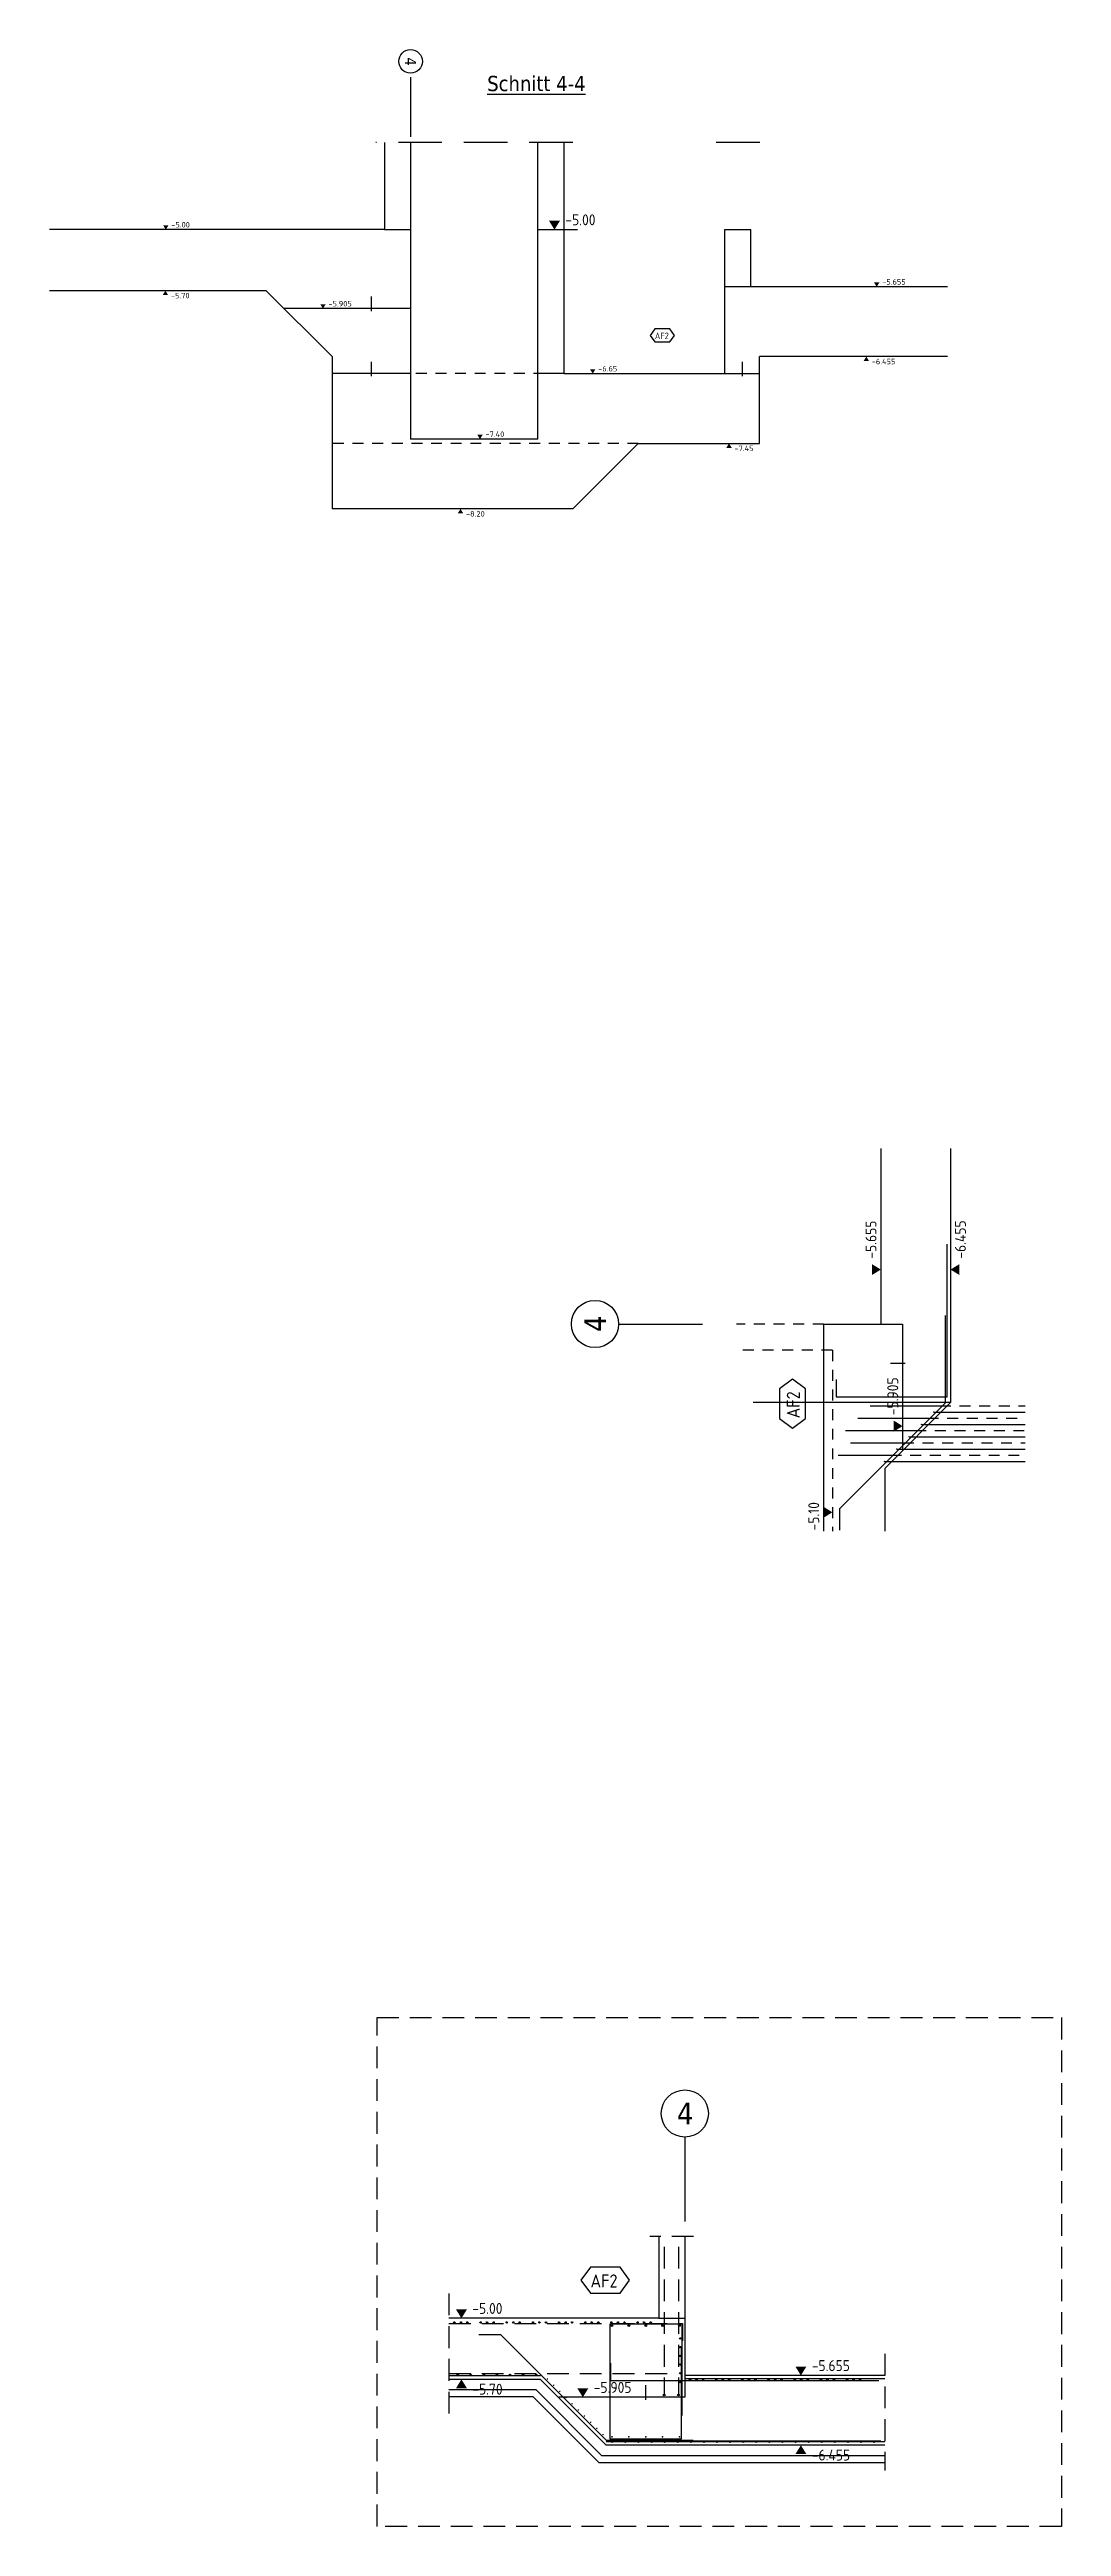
# Model space of a CAD drawing. Extents: x -45 to 98, y -32 to 51.
# Drawn here: x -19.98 to -8.38, y 13.1 to 41.48 of the extents above; entities that cross this region are included whole.
import ezdxf

# ---------------------------------------------------------------- set-up
doc = ezdxf.new("R2010")
doc.units = 0
doc.header["$LTSCALE"] = 0.5
for name, pattern in [('AUSGEZOGEN', [1000.01, 1000, 0.01]), ('DASHED', [0.75, 0.5, -0.25]), ('GESTRICHELT', [0.75, 0.5, -0.25]), ('GESTRICHELTX2', [1.5, 1, -0.5]), ('HIDDEN', [0.375, 0.25, -0.125]), ('STRICHLINIE', [0.75, 0.5, -0.25])]:
    doc.linetypes.add(name, pattern=pattern)
for name, color, linetype in [('ACHSEN', 7, 'Continuous'), ('AFB', 7, 'Continuous'), ('AFU', 7, 'Continuous'), ('BETON', 7, 'Continuous'), ('DETAIL', 7, 'Continuous'), ('HILFE', 7, 'Continuous'), ('koten', 7, 'Continuous'), ('OBJEKT', 7, 'Continuous'), ('RND', 7, 'Continuous'), ('SFP_Achsen', 7, 'Continuous'), ('SFP_Hilfe', 7, 'Continuous'), ('TEXT', 7, 'Continuous'), ('VERDECKT', 7, 'Continuous')]:
    doc.layers.add(name, color=color, linetype=linetype)
doc.layers.add('NOPLOT', color=7, linetype='Continuous', plot=False)
doc.styles.add('helv', font='tahoma.ttf')
doc.styles.add('txt', font='isocp.shx')
doc.linetypes.add('AFU_50K', pattern='A,0.15,["/",Standard,S=0.2,R=0,X=-0.01,Y=-0.1],0.07,["/",Standard,S=0.2,R=0,X=-0.01,Y=-0.1],0.15', length=0.37)
doc.linetypes.add('AFU_50L', pattern='A,0.75,["/",Standard,S=0.2,R=0,X=-0.01,Y=-0.1],0.07,["/",Standard,S=0.2,R=0,X=-0.01,Y=-0.1],0.75', length=1.57)
doc.linetypes.add('AFU_50M', pattern='A,0.45,["/",Standard,S=0.2,R=0,X=-0.01,Y=-0.1],0.07,["/",Standard,S=0.2,R=0,X=-0.01,Y=-0.1],0.45', length=0.97)

msp = doc.modelspace()

# ---------------------------------------------------------------- texts
at = {"layer": 'AFB', "color": 7, "linetype": 'AUSGEZOGEN', "style": 'txt'}
for height, p in [(0.075, (-13.0396, 38.1585)), (0.15, (-13.777, 15.8337))]:
    msp.add_text('AF2', height=height, dxfattribs=at).set_placement(p)
msp.add_text('AF2', height=0.15, rotation=90, dxfattribs=at).set_placement((-11.3776, 25.7923))
at = {"layer": 'SFP_Achsen', "color": 6, "linetype": 'AUSGEZOGEN', "style": 'helv'}
for height, rotation, p in [(0.125, 270, (-15.9025, 41.3865)), (0.25, 90, (-13.5994, 26.7829))]:
    msp.add_text('4', height=height, rotation=rotation, dxfattribs=at).set_placement(p)
msp.add_text('4', height=0.25, dxfattribs=at).set_placement((-12.7864, 17.7015))
at = {"layer": 'TEXT', "color": 5, "linetype": 'AUSGEZOGEN', "style": 'helv'}
msp.add_text('%%uSchnitt 4-4', height=0.175, dxfattribs=at).set_placement((-14.9611, 40.9997))

# ---------------------------------------------------------------- blocks, each defined once
blk = doc.blocks.new('okrd_u')
at = {"layer": 'koten', "color": 7, "linetype": 'Continuous'}
blk.add_solid([(-0.125, -0.202), (0.125, -0.202), (0, 0)], dxfattribs=at)
at = {"layer": 'koten', "style": 'txt'}
blk.add_attdef('OKRD', (0.25, -0.35), '', height=0.25, dxfattribs=at)
blk = doc.blocks.new('okrd_o')
at = {"layer": 'koten', "color": 7, "linetype": 'Continuous'}
blk.add_solid([(-0.125, 0.202), (0.125, 0.202), (0, 0)], dxfattribs=at)
at = {"layer": 'koten', "style": 'txt'}
blk.add_attdef('OKRD', (0.25, 0.1), '', height=0.25, dxfattribs=at)

# ---------------------------------------------------------------- linework, layer by layer
at = {"layer": 'ACHSEN', "color": 140, "linetype": 'AUSGEZOGEN'}
for p, q in [((-15.8394, 41.1611), (-15.8394, 40.4772)), ((-13.4551, 26.8735), (-12.4948, 26.8735)), ((-12.6958, 17.5573), (-12.6958, 16.59))]:
    msp.add_line(p, q, dxfattribs=at)
at = {"layer": 'AFB', "color": 1, "linetype": 'AUSGEZOGEN'}
for p, q in [((-16.2894, 38.645), (-16.2894, 38.478)), ((-16.2894, 37.9), (-16.2894, 37.733)), ((-12.0394, 37.9), (-12.0394, 37.733)), ((-10.3371, 26.4235), (-10.1701, 26.4235)), ((-13.1458, 14.7132), (-13.1458, 14.5462))]:
    msp.add_line(p, q, dxfattribs=at)
for points in [[(-13.0407, 38.2748), (-13.0949, 38.2009), (-13.0407, 38.127), (-12.8699, 38.127), (-12.8157, 38.2009), (-12.8699, 38.2748)], [(-11.6102, 25.7902), (-11.4624, 25.6817), (-11.3146, 25.7902), (-11.3146, 26.1318), (-11.4624, 26.2403), (-11.6102, 26.1318)], [(-13.7791, 16.0663), (-13.8876, 15.9185), (-13.7791, 15.7706), (-13.4375, 15.7706), (-13.3291, 15.9185), (-13.4375, 16.0663)]]:
    msp.add_lwpolyline(points, close=True, dxfattribs=at)
at = {"layer": 'AFU', "color": 8, "linetype": 'AFU_50K'}
for p, q in [((-16.1394, 39.413), (-15.8394, 39.413)), ((-11.9394, 38.758), (-12.2394, 38.758)), ((-14.0794, 37.763), (-14.3794, 37.763)), ((-12.9958, 15.4812), (-12.6958, 15.4812))]:
    msp.add_line(p, q, dxfattribs=at)
at = {"layer": 'AFU', "color": 8, "linetype": 'AFU_50M'}
for p, q in [((-15.8394, 38.508), (-17.2894, 38.508)), ((-10.4501, 26.8735), (-10.2001, 26.8735)), ((-10.2001, 26.8735), (-10.2001, 25.4285)), ((-12.6958, 14.8262), (-12.6958, 14.5762)), ((-12.6958, 14.5762), (-14.1408, 14.5762))]:
    msp.add_line(p, q, dxfattribs=at)
at = {"layer": 'AFU', "color": 8, "linetype": 'AFU_50L'}
msp.add_line((-15.8394, 37.763), (-16.7394, 37.763), dxfattribs=at)
at = {"layer": 'AFU', "color": 8, "linetype": 'AUSGEZOGEN'}
msp.add_line((-12.2394, 37.763), (-11.8394, 37.763), dxfattribs=at)
at = {"layer": 'BETON', "color": 6, "linetype": 'AUSGEZOGEN'}
for p, q in [((-16.1394, 40.413), (-16.1394, 39.413)), ((-15.8394, 40.413), (-15.8394, 37.013)), ((-16.1394, 39.413), (-19.9775, 39.413)), ((-14.3794, 37.013), (-14.3794, 39.413)), ((-14.3794, 39.413), (-14.0794, 39.413)), ((-14.2252, 39.413), (-13.9252, 39.413)), ((-14.0794, 37.763), (-14.0794, 39.413)), ((-12.2394, 37.763), (-12.2394, 39.413)), ((-12.2394, 39.413), (-11.9394, 39.413)), ((-11.9394, 38.758), (-11.9394, 39.413)), ((-17.4944, 38.713), (-19.9775, 38.713)), ((-16.7394, 37.958), (-17.4944, 38.713)), ((-9.6842, 38.758), (-11.9394, 38.758)), ((-16.7394, 37.958), (-16.7394, 36.213)), ((-14.0794, 37.763), (-12.2394, 37.763)), ((-9.6842, 37.958), (-11.8394, 37.958)), ((-11.8394, 36.963), (-11.8394, 37.958)), ((-14.3794, 37.013), (-15.8394, 37.013)), ((-13.9794, 36.213), (-13.2294, 36.963)), ((-13.2294, 36.963), (-11.8394, 36.963)), ((-13.9794, 36.213), (-16.7394, 36.213)), ((-10.4501, 28.8829), (-10.4501, 26.8735)), ((-9.6501, 28.8829), (-9.6501, 25.9735)), ((-11.1051, 26.8735), (-11.1051, 24.5009)), ((-11.1051, 26.8735), (-10.4501, 26.8735)), ((-9.6501, 25.9735), (-10.4051, 25.2185)), ((-10.4051, 25.2185), (-10.4051, 24.5009)), ((-12.9958, 16.4179), (-12.9958, 15.4812)), ((-12.6958, 16.4179), (-12.6958, 14.8262)), ((-12.9958, 15.4812), (-15.3993, 15.4812)), ((-14.3508, 14.7812), (-15.3993, 14.7812)), ((-13.5958, 14.0262), (-14.3508, 14.7812)), ((-10.4043, 14.8262), (-12.6958, 14.8262)), ((-10.4043, 14.0262), (-13.5958, 14.0262))]:
    msp.add_line(p, q, dxfattribs=at)
at = {"layer": 'DETAIL', "color": 102, "linetype": 'STRICHLINIE'}
msp.add_lwpolyline([(-16.224, 13.0958), (-16.224, 18.9256), (-8.3793, 18.9256), (-8.3793, 13.0958)], close=True, dxfattribs=at)
at = {"layer": 'HILFE', "color": 102, "linetype": 'GESTRICHELTX2'}
for p, q in [((-13.9794, 40.413), (-16.2394, 40.413)), ((-11.8374, 40.413), (-12.3394, 40.413))]:
    msp.add_line(p, q, dxfattribs=at)
at = {"layer": 'HILFE', "color": 102, "linetype": 'AUSGEZOGEN'}
for p, q in [((-14.3508, 14.8212), (-15.3993, 14.8212)), ((-14.4005, 14.6612), (-15.3993, 14.6612)), ((-14.4336, 14.5812), (-15.3993, 14.5812)), ((-13.6786, 13.8262), (-14.4336, 14.5812)), ((-13.6455, 13.9062), (-14.4005, 14.6612)), ((-10.4043, 13.8262), (-13.6786, 13.8262)), ((-10.4043, 13.9062), (-13.6455, 13.9062))]:
    msp.add_line(p, q, dxfattribs=at)
at = {"layer": 'NOPLOT', "color": 191, "linetype": 'AUSGEZOGEN'}
for p, q in [((-9.6501, 25.9735), (-11.9124, 25.9735)), ((-10.5722, 25.9351), (-9.7722, 25.9351)), ((-9.8429, 25.8644), (-8.7938, 25.8644)), ((-10.855, 25.6522), (-10.055, 25.6522)), ((-10.7136, 25.7937), (-9.9136, 25.7937)), ((-10.1258, 25.5815), (-8.7938, 25.5815)), ((-9.9843, 25.723), (-8.7938, 25.723)), ((-10.9379, 25.3694), (-10.3379, 25.3694)), ((-10.7965, 25.5108), (-10.1965, 25.5108)), ((-10.4086, 25.2987), (-8.7938, 25.2987)), ((-10.2672, 25.4401), (-8.7938, 25.4401))]:
    msp.add_line(p, q, dxfattribs=at)
at = {"layer": 'NOPLOT', "color": 191, "linetype": 'HIDDEN'}
for p, q in [((-9.7722, 25.9351), (-8.7938, 25.9351)), ((-10.055, 25.6522), (-8.7938, 25.6522)), ((-9.9136, 25.7937), (-8.7938, 25.7937)), ((-10.3379, 25.3694), (-8.7938, 25.3694)), ((-10.1965, 25.5108), (-8.7938, 25.5108))]:
    msp.add_line(p, q, dxfattribs=at)
at = {"layer": 'NOPLOT', "color": 191, "linetype": 'Continuous'}
for p, q in [((-10.4043, 14.7862), (-12.6958, 14.7862)), ((-10.4043, 14.0662), (-13.5958, 14.0662))]:
    msp.add_line(p, q, dxfattribs=at)
at = {"layer": 'OBJEKT', "color": 7, "linetype": 'AUSGEZOGEN'}
for p, q in [((-14.3794, 39.413), (-14.3794, 40.413)), ((-14.0794, 39.413), (-14.0794, 40.413))]:
    msp.add_line(p, q, dxfattribs=at)
at = {"layer": 'RND', "color": 1, "linetype": 'AUSGEZOGEN'}
for points in [[(-10.9601, 26.2394), (-10.9601, 26.0394), (-9.6901, 26.0394), (-9.6901, 27.7894)], [(-10.9193, 24.5109), (-10.9193, 24.7609), (-9.7101, 25.9701), (-9.7101, 26.9701)], [(-13.5523, 14.3657), (-13.5523, 15.4157), (-12.7323, 15.4157), (-12.7323, 14.3657)], [(-15.0584, 15.2953), (-14.8084, 15.2953), (-13.5992, 14.0862), (-12.5992, 14.0862)], [(-13.5558, 15.149), (-13.5558, 14.099), (-12.7358, 14.099), (-12.7358, 15.149)], [(-10.4723, 14.7662), (-13.5423, 14.7662), (-13.5423, 14.9662)], [(-13.5599, 14.0772), (-10.4486, 14.0772)]]:
    msp.add_lwpolyline(points, dxfattribs=at)
at = {"layer": 'RND', "color": 7, "linetype": 'AUSGEZOGEN'}
for points, const_width in [([(-9.8429, 25.8604, 1), (-9.8429, 25.8684, 1)], 0.008), ([(-9.7722, 25.9311, 1), (-9.7722, 25.9391, 1)], 0.008), ([(-10.1258, 25.5775, 1), (-10.1258, 25.5855, 1)], 0.008), ([(-10.055, 25.6482, 1), (-10.055, 25.6562, 1)], 0.008), ([(-9.9843, 25.719, 1), (-9.9843, 25.727, 1)], 0.008), ([(-9.9136, 25.7897, 1), (-9.9136, 25.7977, 1)], 0.008), ([(-10.4086, 25.2947, 1), (-10.4086, 25.3027, 1)], 0.008), ([(-10.3379, 25.3654, 1), (-10.3379, 25.3734, 1)], 0.008), ([(-10.2672, 25.4361, 1), (-10.2672, 25.4441, 1)], 0.008), ([(-10.1965, 25.5068, 1), (-10.1965, 25.5148, 1)], 0.008), ([(-14.2746, 14.7847, 1), (-14.2666, 14.7847, 1)], 0.008), ([(-14.2039, 14.714, 1), (-14.1959, 14.714, 1)], 0.008), ([(-14.1332, 14.6432, 1), (-14.1252, 14.6432, 1)], 0.008), ([(-14.0625, 14.5725, 1), (-14.0545, 14.5725, 1)], 0.008), ([(-13.9918, 14.5018, 1), (-13.9838, 14.5018, 1)], 0.008), ([(-13.9211, 14.4311, 1), (-13.9131, 14.4311, 1)], 0.008), ([(-13.8504, 14.3604, 1), (-13.8424, 14.3604, 1)], 0.008), ([(-13.7797, 14.2897, 1), (-13.7717, 14.2897, 1)], 0.008), ([(-13.7089, 14.219, 1), (-13.7009, 14.219, 1)], 0.008), ([(-13.6382, 14.1483, 1), (-13.6302, 14.1483, 1)], 0.008), ([(-13.5358, 14.1225, 1), (-13.5258, 14.1225, 1)], 0.01), ([(-13.3426, 14.1225, 1), (-13.3326, 14.1225, 1)], 0.01), ([(-13.1493, 14.1225, 1), (-13.1393, 14.1225, 1)], 0.01), ([(-12.9561, 14.1225, 1), (-12.9461, 14.1225, 1)], 0.01), ([(-12.7628, 14.1225, 1), (-12.7528, 14.1225, 1)], 0.01)]:
    msp.add_lwpolyline(points, format="xyb", close=True, dxfattribs=dict(at, const_width=const_width))
at = {"layer": 'RND', "color": 7, "linetype": 'GESTRICHELT'}
for points in [[(-12.9329, 16.3015), (-12.9329, 14.6015)], [(-12.7696, 16.3015), (-12.7696, 14.6015)], [(-15.3993, 15.4226), (-12.7217, 15.4226), (-12.7217, 15.2226)], [(-15.3993, 14.8467), (-12.8329, 14.8467)]]:
    msp.add_lwpolyline(points, dxfattribs=at)
at = {"layer": 'RND', "color": 7, "linetype": 'AUSGEZOGEN'}
for centre, radius in [((-15.3376, 15.4332), 0.008), ((-15.1876, 15.4332), 0.008), ((-15.0376, 15.4332), 0.008), ((-14.8876, 15.4332), 0.008), ((-14.7376, 15.4332), 0.008), ((-14.5876, 15.4332), 0.008), ((-14.4376, 15.4332), 0.008), ((-14.2876, 15.4332), 0.008), ((-14.1376, 15.4332), 0.008), ((-13.9876, 15.4332), 0.008), ((-13.8376, 15.4332), 0.008), ((-13.6876, 15.4332), 0.008), ((-13.5376, 15.4332), 0.008), ((-13.5308, 15.3972), 0.01), ((-13.3876, 15.4332), 0.008), ((-13.3376, 15.3972), 0.01), ((-13.2376, 15.4332), 0.008), ((-13.1443, 15.3972), 0.01), ((-13.0876, 15.4332), 0.008), ((-12.9511, 15.3972), 0.01), ((-12.7578, 15.3972), 0.01), ((-12.7494, 15.2508), 0.008), ((-12.7494, 15.1508), 0.008), ((-12.7494, 15.0508), 0.008), ((-15.2996, 14.832), 0.008), ((-15.1496, 14.832), 0.008), ((-14.9996, 14.832), 0.008), ((-14.8496, 14.832), 0.008), ((-14.6996, 14.832), 0.008), ((-14.5496, 14.832), 0.008), ((-14.3996, 14.832), 0.008), ((-12.7494, 14.9508), 0.008), ((-12.7494, 14.8508), 0.008), ((-12.7494, 14.7508), 0.008), ((-12.6367, 14.7782), 0.008), ((-12.4867, 14.7782), 0.008), ((-12.3367, 14.7782), 0.008), ((-12.1867, 14.7782), 0.008), ((-12.0367, 14.7782), 0.008), ((-11.8867, 14.7782), 0.008), ((-11.7367, 14.7782), 0.008), ((-11.5867, 14.7782), 0.008), ((-11.4367, 14.7782), 0.008), ((-11.2867, 14.7782), 0.008), ((-11.1367, 14.7782), 0.008), ((-10.9867, 14.7782), 0.008), ((-10.8367, 14.7782), 0.008), ((-10.6867, 14.7782), 0.008), ((-12.9329, 14.6015), 0.01), ((-12.7696, 14.6015), 0.01), ((-13.5273, 14.0659), 0.008), ((-13.3773, 14.0659), 0.008), ((-13.2273, 14.0659), 0.008), ((-13.0773, 14.0659), 0.008), ((-12.9273, 14.0659), 0.008), ((-12.7773, 14.0659), 0.008), ((-12.6273, 14.0659), 0.008), ((-12.4773, 14.0659), 0.008), ((-12.3273, 14.0659), 0.008), ((-12.1773, 14.0659), 0.008), ((-12.0273, 14.0659), 0.008), ((-11.8773, 14.0659), 0.008), ((-11.7273, 14.0659), 0.008), ((-11.5773, 14.0659), 0.008), ((-11.4273, 14.0659), 0.008), ((-11.2773, 14.0659), 0.008), ((-11.1273, 14.0659), 0.008), ((-10.9773, 14.0659), 0.008), ((-10.8273, 14.0659), 0.008), ((-10.6773, 14.0659), 0.008), ((-10.5273, 14.0659), 0.008)]:
    msp.add_circle(centre, radius, dxfattribs=at)
at = {"layer": 'RND', "color": 102, "linetype": 'AUSGEZOGEN'}
for centre in [(-15.2626, 15.4332), (-14.9626, 15.4332), (-14.6626, 15.4332), (-14.3626, 15.4332), (-14.0626, 15.4332), (-13.7626, 15.4332), (-13.4626, 15.4332), (-13.1626, 15.4332), (-12.5617, 14.7782), (-12.2617, 14.7782), (-11.9617, 14.7782), (-11.6617, 14.7782), (-11.3617, 14.7782), (-11.0617, 14.7782), (-10.7617, 14.7782)]:
    msp.add_circle(centre, 0.008, dxfattribs=at)
at = {"layer": 'SFP_Achsen', "color": 7, "linetype": 'AUSGEZOGEN'}
for centre, radius in [((-15.8394, 41.3412), 0.1352), ((-13.7256, 26.8735), 0.2705), ((-12.6958, 17.8278), 0.2705)]:
    msp.add_circle(centre, radius, dxfattribs=at)
at = {"layer": 'SFP_Hilfe', "color": 102, "linetype": 'DASHED'}
for p, q in [((-12.5958, 16.4179), (-13.0958, 16.4179)), ((-15.3993, 15.765), (-15.3993, 14.3471)), ((-10.4043, 15.0748), (-10.4043, 13.737))]:
    msp.add_line(p, q, dxfattribs=at)
at = {"layer": 'VERDECKT', "color": 7, "linetype": 'HIDDEN'}
for p, q in [((-14.0794, 37.763), (-15.8394, 37.763)), ((-13.2294, 36.963), (-16.7394, 36.963)), ((-11.1051, 26.8735), (-12.1051, 26.8735)), ((-11.0051, 26.5735), (-12.1051, 26.5735)), ((-11.0051, 26.5735), (-11.0051, 24.5009))]:
    msp.add_line(p, q, dxfattribs=at)

# ---------------------------------------------------------------- block references
at = {"layer": 'koten', "color": 191, "linetype": 'AUSGEZOGEN', "xscale": 0.25, "yscale": 0.25, "zscale": 0.25}
for name, p, values in [('okrd_o', (-18.6448, 39.413), {'OKRD': '-5.00'}), ('okrd_u', (-18.6494, 38.713), {'OKRD': '-5.70'}), ('okrd_o', (-10.4966, 38.758), {'OKRD': '-5.655'}), ('okrd_o', (-16.8433, 38.508), {'OKRD': '-5.905'}), ('okrd_o', (-13.7519, 37.763), {'OKRD': '-6.65'}), ('okrd_u', (-10.6163, 37.958), {'OKRD': '-6.455'}), ('okrd_o', (-15.0438, 37.013), {'OKRD': '-7.40'}), ('okrd_u', (-12.1897, 36.963), {'OKRD': '-7.45'}), ('okrd_u', (-15.2671, 36.213), {'OKRD': '-8.20'})]:
    msp.add_blockref(name, p, dxfattribs=at).add_auto_attribs(values)
at = {"layer": 'koten', "color": 7, "linetype": 'AUSGEZOGEN', "xscale": 0.5, "yscale": 0.5, "zscale": 0.5}
for name, p, values in [('okrd_o', (-14.1901, 39.413), {'OKRD': '-5.00'}), ('okrd_u', (-15.2562, 14.7812), {'OKRD': '-5.70'}), ('okrd_u', (-11.3658, 14.0262), {'OKRD': '-6.455'})]:
    msp.add_blockref(name, p, dxfattribs=at).add_auto_attribs(values)
at = {"layer": 'koten', "color": 7, "linetype": 'DASHED', "xscale": 0.5, "yscale": 0.5, "zscale": 0.5, "rotation": 90}
for p, values in [((-10.4501, 27.4973), {'OKRD': '-5.655'}), ((-10.2001, 25.7041), {'OKRD': '-5.905'})]:
    msp.add_blockref('okrd_o', p, dxfattribs=at).add_auto_attribs(values)
at = {"layer": 'koten', "color": 7, "linetype": 'AUSGEZOGEN', "xscale": 0.5, "yscale": 0.5, "zscale": 0.5, "rotation": 90}
msp.add_blockref('okrd_u', (-9.6501, 27.4973), dxfattribs=at).add_auto_attribs({'OKRD': '-6.455'})
at = {"layer": 'koten', "color": 7, "linetype": 'DASHED'}
ref = msp.add_blockref('okrd_o', (-11.0051, 24.7162), dxfattribs=dict(at, xscale=0.5, yscale=0.5, zscale=0.5, rotation=90))
ref.add_attrib('OKRD', '-5.10', (-11.1561, 24.5087), dxfattribs={"height": 0.125, "rotation": 90, "style": 'txt'})
at = {"layer": 'koten', "color": 7, "linetype": 'DASHED', "xscale": 0.5, "yscale": 0.5, "zscale": 0.5}
for p, values in [((-15.2562, 15.4812), {'OKRD': '-5.00'}), ((-11.3658, 14.8262), {'OKRD': '-5.655'}), ((-13.8652, 14.5762), {'OKRD': '-5.905'})]:
    msp.add_blockref('okrd_o', p, dxfattribs=at).add_auto_attribs(values)

msp.set_redraw_order([(e.dxf.handle, doc.entitydb.next_handle()) for e in msp.query("TEXT MTEXT ATTDEF DIMENSION ARC_DIMENSION")])  # texts and dimensions are drawn at this point

doc.saveas('drawing.dxf')
